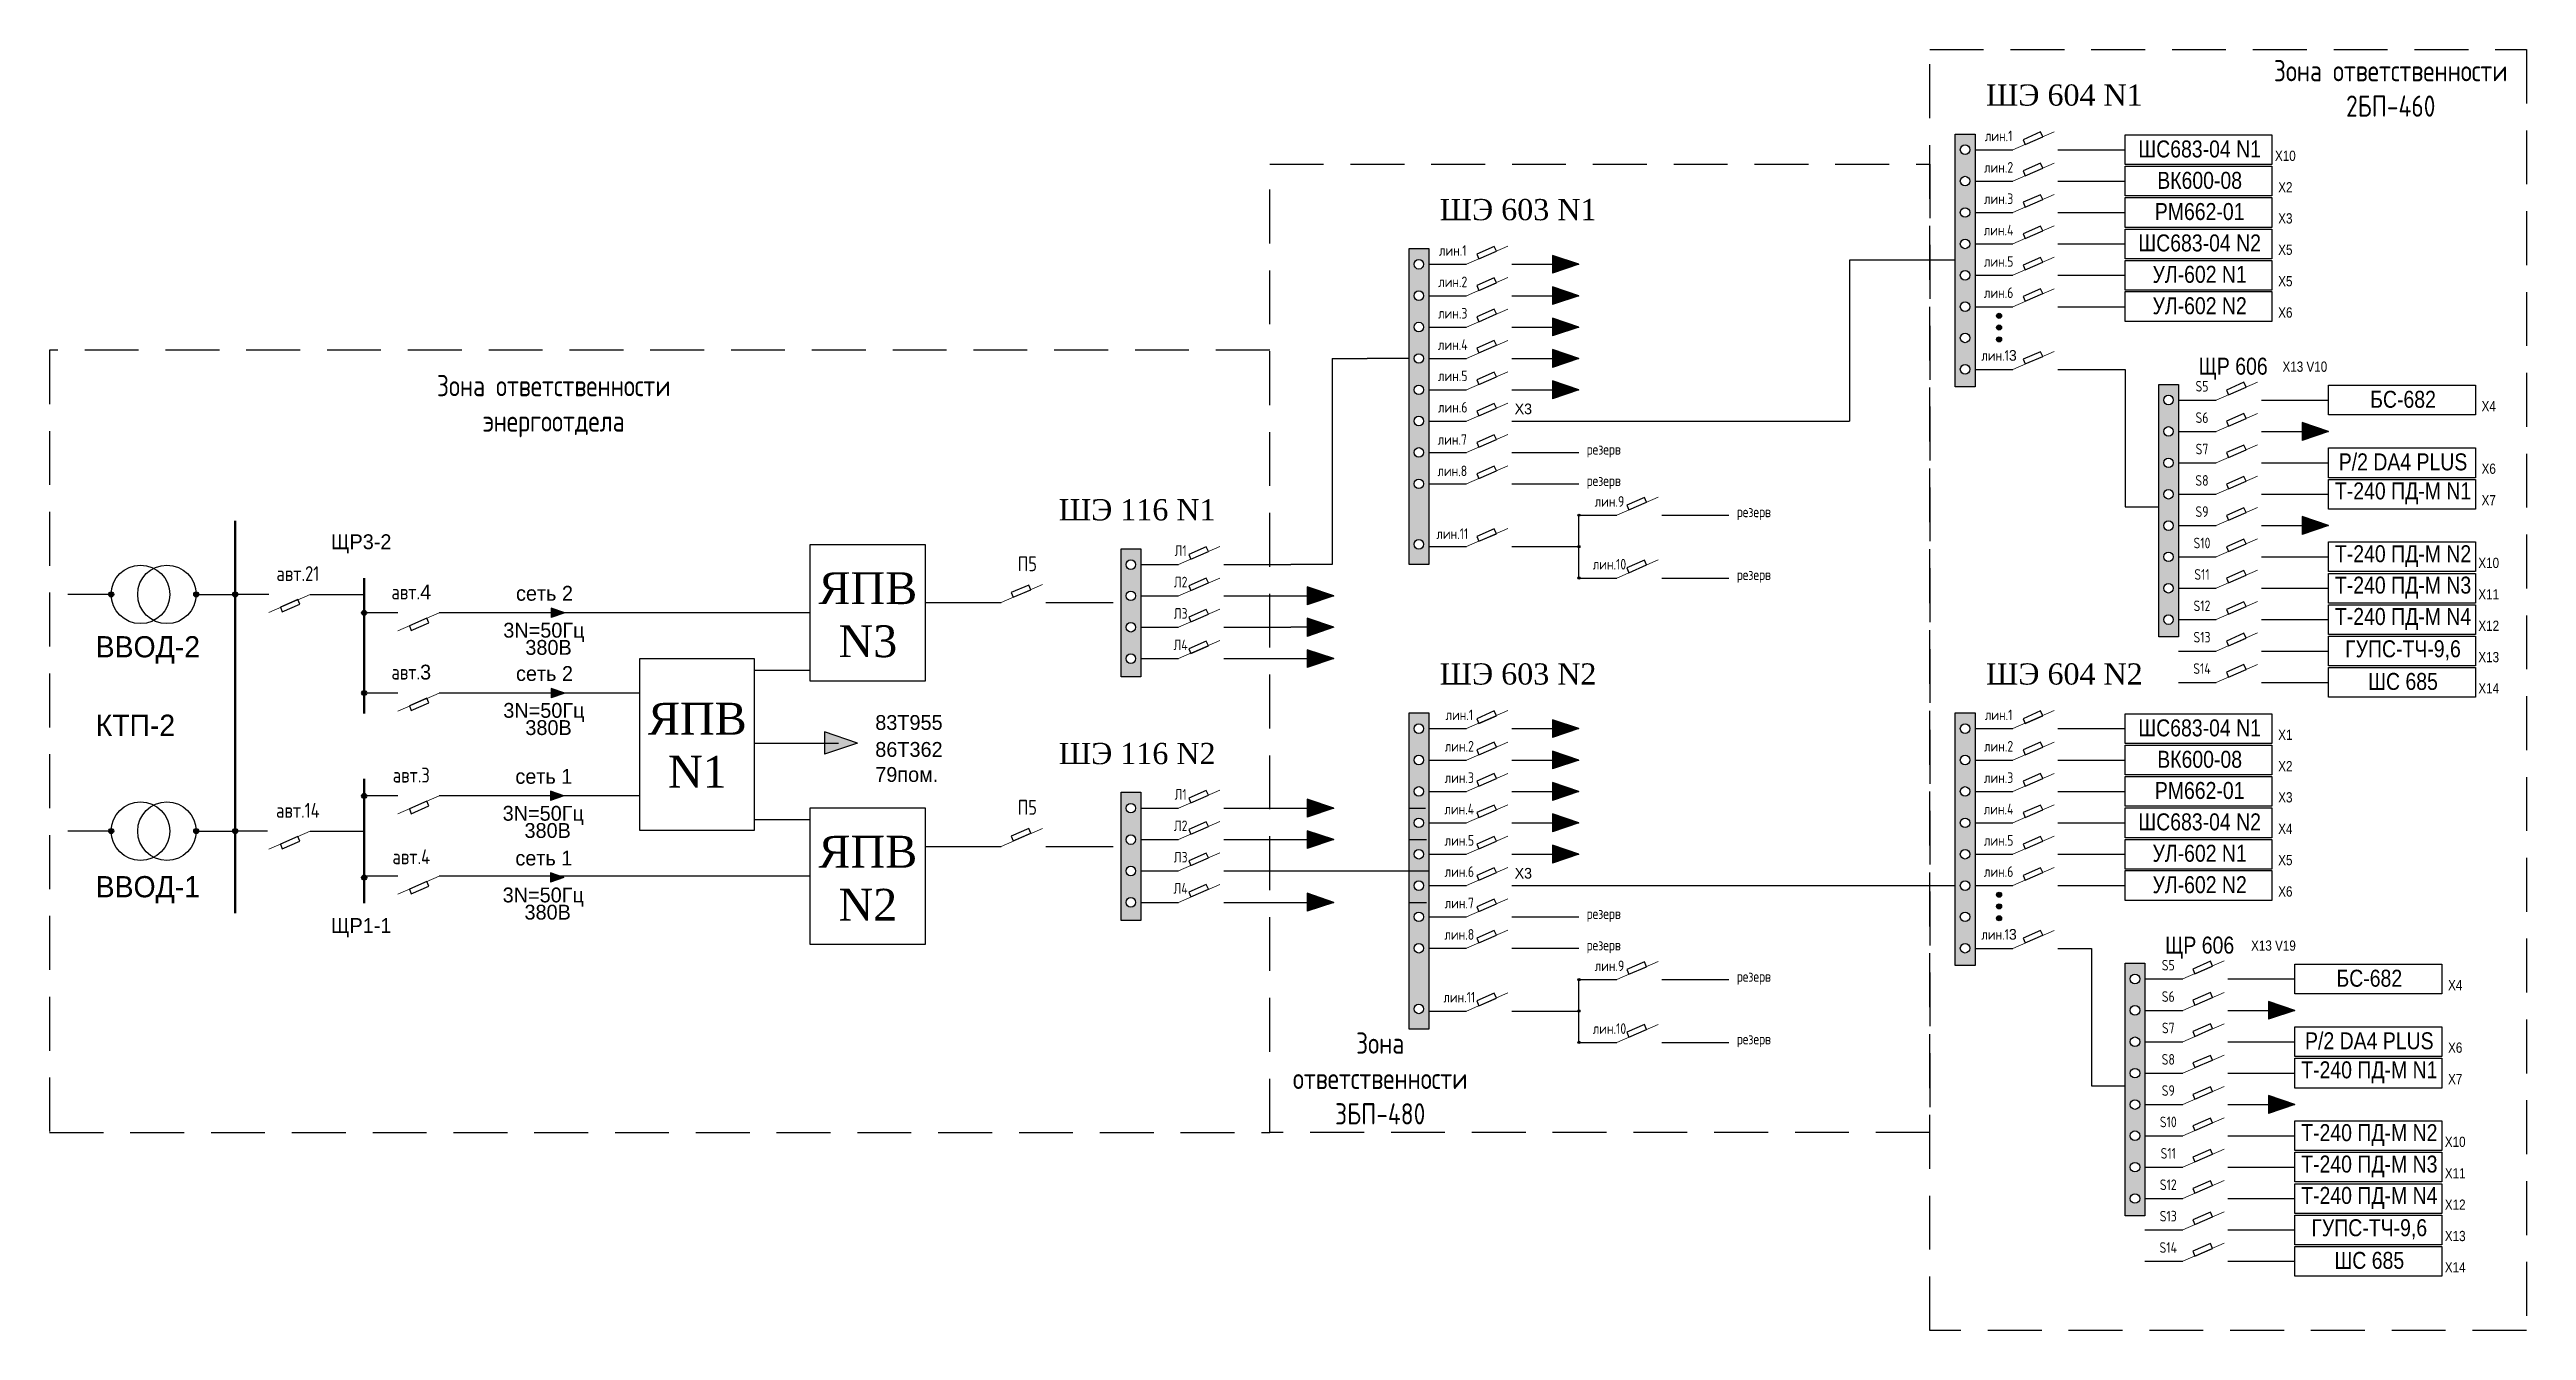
# Model space of a CAD drawing. Header units: millimetres. Extents: x 469 to 1373, y 421 to 976.
# Drawn here: x 762.5 to 879.3, y 421 to 481.3 of the extents above; entities that cross this region are included whole.
import ezdxf

# ---------------------------------------------------------------- set-up
doc = ezdxf.new("R2010")
doc.units = ezdxf.units.MM
doc.header["$LTSCALE"] = 0.1
doc.linetypes.add('DASHEDX2', pattern=[38.1, 25.4, -12.7])

msp = doc.modelspace()

# ---------------------------------------------------------------- texts
for s, height, p in [('ЩР3-2', 0.7, (775.76, 457.78)), ('сеть 2', 0.7, (784.49, 455.35)), ('ВВОД-2', 1, (764.67, 452.68)), ('3N=50Гц ', 0.7, (783.89, 453.61)), ('380В', 0.7, (784.93, 452.8)), ('сеть 2', 0.7, (784.49, 451.57)), ('КТП-2', 1, (764.67, 448.98)), ('3N=50Гц ', 0.7, (783.89, 449.83)), ('380В', 0.7, (784.93, 449.02)), ('83Т955', 0.7, (801.43, 449.26)), ('86Т362  ', 0.7, (801.43, 447.99)), ('сеть 1', 0.7, (784.46, 446.72)), ('79пом.', 0.7, (801.43, 446.81)), ('3N=50Гц ', 0.7, (783.86, 444.98)), ('380В', 0.7, (784.89, 444.17)), ('сеть 1', 0.7, (784.46, 442.87)), ('ВВОД-1', 1, (764.67, 441.37)), ('3N=50Гц ', 0.7, (783.86, 441.13)), ('ЩР1-1', 0.7, (775.76, 439.69)), ('380В', 0.7, (784.89, 440.32))]:
    msp.add_text(s, height=height).set_placement(p)
at = {"attachment_point": 5}
for s, insert, char_height, width in [('{\\fGOST|b0|i0|c204|p34;Зона\\fGOST|b0|i0|c0|p34; \\fGOST|b0|i0|c204|p34;ответственности\\fGOST|b0|i0|c0|p34;\\P2\\fGOST|b0|i0|c204|p34;БП\\fGOST|b0|i0|c0|p34;-460}', (872.89, 479.5), 1, 25.9565), ('{\\fTimes New Roman|b0|i0|c204|p18;ШЭ\\fTimes New Roman|b0|i0|c238|p18; 604 N1}', (857.5, 479.18), 1, 9.6853), ('{\\fGOST|b0|i0|c204|p34;лин.1}', (854.4, 477.26), 0.5, 8.1445), ('{\\fArial Narrow|b0|i0|c204|p34;ШС683-04 N1}', (863.88, 476.64), 0.8, 7.7482), ('{\\fArial Narrow|b0|i0|c204|p34;Х10}', (867.92, 476.32), 0.48, 4.6489), ('{\\fGOST|b0|i0|c204|p34;лин.2}', (854.4, 475.78), 0.5, 8.1445), ('{\\fArial Narrow|b0|i0|c204|p34;ВК600-08}', (863.88, 475.16), 0.8, 7.7482), ('{\\fTimes New Roman|b0|i0|c204|p18;ШЭ\\fTimes New Roman|b0|i0|c0|p18; 603 N1}', (831.74, 473.78), 1, 9.6853), ('{\\fGOST|b0|i0|c204|p34;лин.3}', (854.4, 474.3), 0.5, 8.1445), ('{\\fArial Narrow|b0|i0|c204|p34;Х2}', (867.92, 474.84), 0.48, 4.6489), ('{\\fGOST|b0|i0|c204|p34;лин.4}', (854.4, 472.82), 0.5, 8.1445), ('{\\fArial Narrow|b0|i0|c204|p34;РМ662-01}', (863.88, 473.69), 0.8, 7.7482), ('{\\fArial Narrow|b0|i0|c204|p34;Х3}', (867.92, 473.37), 0.48, 4.6489), ('{\\fGOST|b0|i0|c204|p34;лин.1}', (828.66, 471.86), 0.5, 8.1445), ('{\\fArial Narrow|b0|i0|c204|p34;ШС683-04 N2}', (863.88, 472.21), 0.8, 7.7482), ('{\\fArial Narrow|b0|i0|c204|p34;Х5}', (867.92, 471.89), 0.48, 4.6489), ('{\\fGOST|b0|i0|c204|p34;лин.5}', (854.4, 471.34), 0.5, 8.1445), ('{\\fArial Narrow|b0|i0|c204|p34;УЛ-602 N1}', (863.88, 470.73), 0.8, 7.7482), ('{\\fGOST|b0|i0|c204|p34;лин.2}', (828.66, 470.38), 0.5, 8.1445), ('{\\fGOST|b0|i0|c204|p34;лин.6}', (854.4, 469.87), 0.5, 8.1445), ('{\\fArial Narrow|b0|i0|c204|p34;УЛ-602 N2}', (863.88, 469.25), 0.8, 7.7482), ('{\\fArial Narrow|b0|i0|c204|p34;Х5}', (867.92, 470.41), 0.48, 4.6489), ('{\\fGOST|b0|i0|c204|p34;лин.3}', (828.66, 468.9), 0.5, 8.1445), ('{\\fArial Narrow|b0|i0|c204|p34;Х6}', (867.92, 468.93), 0.48, 4.6489), ('{\\fGOST|b0|i0|c204|p34;лин.4}', (828.66, 467.42), 0.5, 8.1445), ('{\\fGOST|b0|i0|c204|p34;лин.5}', (828.66, 465.95), 0.5, 8.1445), ('{\\fGOST|b0|i0|c204|p34;лин.1}3', (854.42, 466.91), 0.5, 8.1445), ('{\\fArial Narrow|b0|i0|c204|p34;ЩР 606}', (865.46, 466.29), 0.8, 7.7482), ('{\\fArial Narrow|b0|i0|c204|p34;Х13 V10}', (868.84, 466.38), 0.48, 4.6489), ('{\\fGOST|b0|i0|c204|p34;Зона ответственности\\Pэнергоотдела}', (786.27, 464.52), 1, 25.9565), ('{\\fGOST|b0|i0|c204|p34;S5}', (863.99, 465.46), 0.5, 8.1445), ('{\\fArial Narrow|b0|i0|c204|p34;БС-682}', (873.47, 464.84), 0.8, 7.7482), ('{\\fGOST|b0|i0|c204|p34;лин.6}', (828.66, 464.47), 0.5, 8.1445), ('X3', (831.99, 464.39), 0.5, 8.1445), ('{\\fGOST|b0|i0|c204|p34;S6}', (863.99, 463.98), 0.5, 8.1445), ('{\\fArial Narrow|b0|i0|c204|p34;Х4}', (877.51, 464.52), 0.48, 4.6489), ('{\\fGOST|b0|i0|c204|p34;лин.7}', (828.64, 462.95), 0.5, 8.1445), ('{\\fGOST|b0|i0|c204|p34;резерв}', (835.78, 462.42), 0.5, 8.1445), ('{\\fGOST|b0|i0|c204|p34;S7}', (863.99, 462.5), 0.5, 8.1445), ('{\\fGOST|b0|i0|c204|p34;лин.8}', (828.64, 461.47), 0.5, 8.1445), ('{\\fArial Narrow|b0|i0|c204|p34;Р/2 DA4 PLUS}', (873.47, 461.89), 0.8, 7.7482), ('{\\fArial Narrow|b0|i0|c204|p34;Х6}', (877.51, 461.57), 0.48, 4.6489), ('{\\fGOST|b0|i0|c204|p34;резерв}', (835.78, 460.94), 0.5, 8.1445), ('{\\fGOST|b0|i0|c204|p34;лин.9}', (836.05, 460.03), 0.5, 8.1445), ('{\\fGOST|b0|i0|c204|p34;S8}', (863.99, 461.02), 0.5, 8.1445), ('{\\fArial Narrow|b0|i0|c204|p34;Т-240 ПД-М N1}', (873.47, 460.41), 0.8, 7.7482), ('{\\fArial Narrow|b0|i0|c204|p34;Х7}', (877.51, 460.09), 0.48, 4.6489), ('{\\fTimes New Roman|b0|i0|c204|p18;ШЭ\\fTimes New Roman|b0|i0|c238|p18; 116 N1}', (813.78, 459.63), 1, 9.6853), ('{\\fGOST|b0|i0|c204|p34;резерв}', (842.86, 459.47), 0.5, 8.1445), ('{\\fGOST|b0|i0|c204|p34;S9}', (863.99, 459.55), 0.5, 8.1445), ('{\\fGOST|b0|i0|c204|p34;Л1}', (815.83, 457.71), 0.5, 8.1445), ('{\\fGOST|b0|i0|c204|p34;лин.11}', (828.64, 458.51), 0.5, 8.1445), ('{\\fGOST|b0|i0|c204|p34;S10}', (863.99, 458.07), 0.5, 8.1445), ('{\\fArial Narrow|b0|i0|c204|p34;Т-240 ПД-М N2}', (873.47, 457.45), 0.8, 7.7482), ('{\\fGOST|b0|i0|c204|p34;авт.21}', (774.2, 456.63), 0.7, 8.1445), ('{\\fTimes New Roman|b0|i0|c204|p18;ЯПВ\\fTimes New Roman|b0|i0|c238|p18; N3}', (801.08, 454.68), 1.5, 4.8529), ('{\\fGOST|b0|i0|c204|p34;П5}', (808.6, 457.09), 0.7, 8.1445), ('{\\fGOST|b0|i0|c204|p34;лин.10}', (836.05, 457.07), 0.5, 8.1445), ('{\\fGOST|b0|i0|c204|p34;резерв}', (842.86, 456.51), 0.5, 8.1445), ('{\\fGOST|b0|i0|c204|p34;S11}', (863.99, 456.59), 0.5, 8.1445), ('{\\fArial Narrow|b0|i0|c204|p34;Х10}', (877.51, 457.13), 0.48, 4.6489), ('{\\fGOST|b0|i0|c204|p34;авт.}4', (779.55, 455.76), 0.7, 8.1445), ('{\\fGOST|b0|i0|c204|p34;Л2}', (815.83, 456.23), 0.5, 8.1445), ('{\\fArial Narrow|b0|i0|c204|p34;Т-240 ПД-М N3}', (873.47, 455.97), 0.8, 7.7482), ('{\\fArial Narrow|b0|i0|c204|p34;Х11}', (877.51, 455.65), 0.48, 4.6489), ('{\\fGOST|b0|i0|c204|p34;Л3}', (815.83, 454.75), 0.5, 8.1445), ('{\\fGOST|b0|i0|c204|p34;S12}', (863.99, 455.11), 0.5, 8.1445), ('{\\fArial Narrow|b0|i0|c204|p34;Т-240 ПД-М N4}', (873.47, 454.49), 0.8, 7.7482), ('{\\fArial Narrow|b0|i0|c204|p34;Х12}', (877.51, 454.17), 0.48, 4.6489), ('{\\fGOST|b0|i0|c204|p34;Л4}', (815.83, 453.27), 0.5, 8.1445), ('{\\fGOST|b0|i0|c204|p34;S13}', (863.99, 453.63), 0.5, 8.1445), ('{\\fArial Narrow|b0|i0|c204|p34;ГУПС-ТЧ-9,6}', (873.47, 453.01), 0.8, 7.7482), ('{\\fGOST|b0|i0|c204|p34;авт.}3', (779.55, 451.98), 0.7, 8.1445), ('{\\fTimes New Roman|b0|i0|c204|p18;ШЭ\\fTimes New Roman|b0|i0|c238|p18; 603 N2}', (831.74, 451.89), 1, 9.6853), ('{\\fTimes New Roman|b0|i0|c204|p18;ШЭ\\fTimes New Roman|b0|i0|c238|p18; 604 N2}', (857.5, 451.89), 1, 9.6853), ('{\\fGOST|b0|i0|c204|p34;S14}', (863.99, 452.15), 0.5, 8.1445), ('{\\fArial Narrow|b0|i0|c204|p34;Х13}', (877.51, 452.69), 0.48, 4.6489), ('{\\fArial Narrow|b0|i0|c204|p34;ШС 685}', (873.47, 451.54), 0.8, 7.7482), ('{\\fArial Narrow|b0|i0|c204|p34;Х14}', (877.51, 451.22), 0.48, 4.6489), ('{\\fTimes New Roman|b0|i0|c204|p18;ЯПВ\\fTimes New Roman|b0|i0|c238|p18; N1}', (793.04, 448.54), 1.5, 4.8529), ('{\\fGOST|b0|i0|c204|p34;лин.1}', (828.97, 449.97), 0.5, 8.1445), ('{\\fGOST|b0|i0|c204|p34;лин.1}', (854.4, 449.97), 0.5, 8.1445), ('{\\fArial Narrow|b0|i0|c204|p34;ШС683-04 N1}', (863.88, 449.35), 0.8, 7.7482), ('{\\fTimes New Roman|b0|i0|c204|p18;ШЭ\\fTimes New Roman|b0|i0|c238|p18; 116 N2}', (813.78, 448.14), 1, 9.6853), ('{\\fGOST|b0|i0|c204|p34;лин.2}', (828.97, 448.49), 0.5, 8.1445), ('{\\fGOST|b0|i0|c204|p34;лин.2}', (854.4, 448.49), 0.5, 8.1445), ('{\\fArial Narrow|b0|i0|c204|p34;Х1}', (867.92, 449.03), 0.48, 4.6489), ('{\\fGOST|b0|i0|c204|p34;авт.3}', (779.55, 447.13), 0.7, 8.1445), ('{\\fArial Narrow|b0|i0|c204|p34;ВК600-08}', (863.88, 447.87), 0.8, 7.7482), ('{\\fArial Narrow|b0|i0|c204|p34;Х2}', (867.92, 447.55), 0.48, 4.6489), ('{\\fGOST|b0|i0|c204|p34;Л1}', (815.83, 446.22), 0.5, 8.1445), ('{\\fGOST|b0|i0|c204|p34;лин.3}', (828.97, 447.01), 0.5, 8.1445), ('{\\fGOST|b0|i0|c204|p34;лин.3}', (854.4, 447.01), 0.5, 8.1445), ('{\\fArial Narrow|b0|i0|c204|p34;РМ662-01}', (863.88, 446.4), 0.8, 7.7482), ('{\\fArial Narrow|b0|i0|c204|p34;Х3}', (867.92, 446.08), 0.48, 4.6489), ('{\\fGOST|b0|i0|c204|p34;авт.14}', (774.2, 445.47), 0.7, 8.1445), ('{\\fGOST|b0|i0|c204|p34;П5}', (808.6, 445.61), 0.7, 8.1445), ('{\\fGOST|b0|i0|c204|p34;лин.4}', (828.97, 445.53), 0.5, 8.1445), ('{\\fGOST|b0|i0|c204|p34;лин.4}', (854.4, 445.53), 0.5, 8.1445), ('{\\fArial Narrow|b0|i0|c204|p34;ШС683-04 N2}', (863.88, 444.92), 0.8, 7.7482), ('{\\fTimes New Roman|b0|i0|c204|p18;ЯПВ\\fTimes New Roman|b0|i0|c238|p18; N2}', (801.08, 442.27), 1.5, 4.8529), ('{\\fGOST|b0|i0|c204|p34;Л2}', (815.83, 444.74), 0.5, 8.1445), ('{\\fGOST|b0|i0|c204|p34;лин.5}', (828.97, 444.05), 0.5, 8.1445), ('{\\fGOST|b0|i0|c204|p34;лин.5}', (854.4, 444.05), 0.5, 8.1445), ('{\\fArial Narrow|b0|i0|c204|p34;УЛ-602 N1}', (863.88, 443.44), 0.8, 7.7482), ('{\\fArial Narrow|b0|i0|c204|p34;Х4}', (867.92, 444.6), 0.48, 4.6489), ('{\\fGOST|b0|i0|c204|p34;авт.4}', (779.55, 443.28), 0.7, 8.1445), ('{\\fGOST|b0|i0|c204|p34;Л3}', (815.83, 443.26), 0.5, 8.1445), ('{\\fGOST|b0|i0|c204|p34;лин.6}', (828.97, 442.58), 0.5, 8.1445), ('X3', (831.99, 442.5), 0.5, 8.1445), ('{\\fGOST|b0|i0|c204|p34;лин.6}', (854.4, 442.58), 0.5, 8.1445), ('{\\fArial Narrow|b0|i0|c204|p34;Х5}', (867.92, 443.12), 0.48, 4.6489), ('{\\fGOST|b0|i0|c204|p34;Л4}', (815.83, 441.79), 0.5, 8.1445), ('{\\fArial Narrow|b0|i0|c204|p34;УЛ-602 N2}', (863.88, 441.96), 0.8, 7.7482), ('{\\fArial Narrow|b0|i0|c204|p34;Х6}', (867.92, 441.64), 0.48, 4.6489), ('{\\fGOST|b0|i0|c204|p34;лин.7}', (828.97, 441.1), 0.5, 8.1445), ('{\\fGOST|b0|i0|c204|p34;резерв}', (835.78, 440.53), 0.5, 8.1445), ('{\\fGOST|b0|i0|c204|p34;лин.8}', (828.97, 439.62), 0.5, 8.1445), ('{\\fGOST|b0|i0|c204|p34;резерв}', (835.78, 439.05), 0.5, 8.1445), ('{\\fGOST|b0|i0|c204|p34;лин.1}3', (854.42, 439.62), 0.5, 8.1445), ('{\\fArial Narrow|b0|i0|c204|p34;ЩР 606}', (863.88, 439), 0.8, 7.7482), ('{\\fArial Narrow|b0|i0|c204|p34;Х13 V19}', (867.36, 439.09), 0.48, 4.6489), ('{\\fGOST|b0|i0|c204|p34;лин.9}', (836.05, 438.14), 0.5, 8.1445), ('{\\fGOST|b0|i0|c204|p34;S5}', (862.4, 438.17), 0.5, 8.1445), ('{\\fGOST|b0|i0|c204|p34;лин.11}', (828.97, 436.66), 0.5, 8.1445), ('{\\fGOST|b0|i0|c204|p34;резерв}', (842.86, 437.57), 0.5, 8.1445), ('{\\fGOST|b0|i0|c204|p34;S6}', (862.4, 436.69), 0.5, 8.1445), ('{\\fArial Narrow|b0|i0|c204|p34;БС-682}', (871.88, 437.55), 0.8, 7.7482), ('{\\fArial Narrow|b0|i0|c204|p34;Х4}', (875.93, 437.23), 0.48, 4.6489), ('{\\fGOST|b0|i0|c204|p34;Зона \\Pответственности\\P3БП-480}', (825.24, 432.83), 1, 25.9565), ('{\\fGOST|b0|i0|c204|p34;лин.10}', (836.05, 435.18), 0.5, 8.1445), ('{\\fGOST|b0|i0|c204|p34;резерв}', (842.86, 434.62), 0.5, 8.1445), ('{\\fGOST|b0|i0|c204|p34;S7}', (862.4, 435.21), 0.5, 8.1445), ('{\\fArial Narrow|b0|i0|c204|p34;Р/2 DA4 PLUS}', (871.88, 434.6), 0.8, 7.7482), ('{\\fArial Narrow|b0|i0|c204|p34;Х6}', (875.93, 434.28), 0.48, 4.6489), ('{\\fGOST|b0|i0|c204|p34;S8}', (862.4, 433.73), 0.5, 8.1445), ('{\\fArial Narrow|b0|i0|c204|p34;Т-240 ПД-М N1}', (871.88, 433.12), 0.8, 7.7482), ('{\\fGOST|b0|i0|c204|p34;S9}', (862.4, 432.26), 0.5, 8.1445), ('{\\fArial Narrow|b0|i0|c204|p34;Х7}', (875.93, 432.8), 0.48, 4.6489), ('{\\fGOST|b0|i0|c204|p34;S10}', (862.4, 430.78), 0.5, 8.1445), ('{\\fArial Narrow|b0|i0|c204|p34;Т-240 ПД-М N2}', (871.88, 430.16), 0.8, 7.7482), ('{\\fArial Narrow|b0|i0|c204|p34;Х10}', (875.93, 429.84), 0.48, 4.6489), ('{\\fGOST|b0|i0|c204|p34;S11}', (862.4, 429.3), 0.5, 8.1445), ('{\\fArial Narrow|b0|i0|c204|p34;Т-240 ПД-М N3}', (871.88, 428.68), 0.8, 7.7482), ('{\\fGOST|b0|i0|c204|p34;S12}', (862.4, 427.82), 0.5, 8.1445), ('{\\fArial Narrow|b0|i0|c204|p34;Т-240 ПД-М N4}', (871.88, 427.2), 0.8, 7.7482), ('{\\fArial Narrow|b0|i0|c204|p34;Х11}', (875.93, 428.36), 0.48, 4.6489), ('{\\fGOST|b0|i0|c204|p34;S13}', (862.4, 426.34), 0.5, 8.1445), ('{\\fArial Narrow|b0|i0|c204|p34;Х12}', (875.93, 426.88), 0.48, 4.6489), ('{\\fArial Narrow|b0|i0|c204|p34;ГУПС-ТЧ-9,6}', (871.88, 425.72), 0.8, 7.7482), ('{\\fArial Narrow|b0|i0|c204|p34;Х13}', (875.93, 425.4), 0.48, 4.6489), ('{\\fGOST|b0|i0|c204|p34;S14}', (862.4, 424.86), 0.5, 8.1445), ('{\\fArial Narrow|b0|i0|c204|p34;ШС 685}', (871.88, 424.25), 0.8, 7.7482), ('{\\fArial Narrow|b0|i0|c204|p34;Х14}', (875.93, 423.93), 0.48, 4.6489)]:
    msp.add_mtext(s, dxfattribs=dict(at, insert=insert, char_height=char_height, width=width))

# ---------------------------------------------------------------- hatches: boundary and pattern name
h = msp.add_hatch(color=256)
h.paths.add_polyline_path([(852.35, 465.44), (853.29, 465.44), (853.29, 477.35), (852.35, 477.35)])
h.paths.add_polyline_path([(853.05, 466.26, -1), (852.59, 466.26, -1)], flags=16)
h.paths.add_polyline_path([(852.59, 467.74, -1), (853.05, 467.74, -1)], flags=16)
h.paths.add_polyline_path([(852.59, 469.21, -1), (853.05, 469.21, -1)], flags=16)
h.paths.add_polyline_path([(852.59, 470.69, -1), (853.05, 470.69, -1)], flags=16)
h.paths.add_polyline_path([(852.59, 472.17, -1), (853.05, 472.17, -1)], flags=16)
h.paths.add_polyline_path([(852.59, 473.65, -1), (853.05, 473.65, -1)], flags=16)
h.paths.add_polyline_path([(852.59, 475.13, -1), (853.05, 475.13, -1)], flags=16)
h.paths.add_polyline_path([(852.59, 476.61, -1), (853.05, 476.61, -1)], flags=16)
h = msp.add_hatch(color=256)
h.paths.add_polyline_path([(827.53, 471.95), (826.6, 471.95), (826.6, 457.05), (827.53, 457.05)])
h.paths.add_polyline_path([(827.29, 462.34, -1), (826.83, 462.34, -1)], flags=16)
h.paths.add_polyline_path([(826.83, 463.82, -1), (827.29, 463.82, -1)], flags=16)
h.paths.add_polyline_path([(827.29, 460.86, -1), (826.83, 460.86, -1)], flags=16)
h.paths.add_polyline_path([(826.83, 465.29, -1), (827.29, 465.29, -1)], flags=16)
h.paths.add_polyline_path([(826.83, 466.77, -1), (827.29, 466.77, -1)], flags=16)
h.paths.add_polyline_path([(827.29, 458.01, -1), (826.83, 458.01, -1)], flags=16)
h.paths.add_polyline_path([(826.83, 468.25, -1), (827.29, 468.25, -1)], flags=16)
h.paths.add_polyline_path([(826.83, 469.73, -1), (827.29, 469.73, -1)], flags=16)
h.paths.add_polyline_path([(826.83, 471.21, -1), (827.29, 471.21, -1)], flags=16)
h = msp.add_hatch(color=256)
h.paths.add_polyline_path([(833.36, 471.63), (833.36, 471.21), (834.61, 471.21)])
h.paths.add_polyline_path([(834.61, 471.21), (833.36, 471.21), (833.36, 470.79)])
h = msp.add_hatch(color=256)
h.paths.add_polyline_path([(833.36, 470.15), (833.36, 469.73), (834.61, 469.73)])
h.paths.add_polyline_path([(834.61, 469.73), (833.36, 469.73), (833.36, 469.31)])
h = msp.add_hatch(color=256)
h.paths.add_polyline_path([(833.36, 468.67), (833.36, 468.25), (834.61, 468.25)])
h.paths.add_polyline_path([(834.61, 468.25), (833.36, 468.25), (833.36, 467.83)])
h = msp.add_hatch(color=256)
h.paths.add_polyline_path([(854.42, 468.9, 0.420569), (854.3, 468.78), (854.42, 468.78, -0.010825)])
h.paths.add_polyline_path([(854.42, 468.78), (854.3, 468.78, 0.420569), (854.42, 468.66, -0.010825)])
h.paths.add_polyline_path([(854.54, 468.78, 0.407887), (854.42, 468.9, 0.010825), (854.42, 468.78, 0.010825), (854.42, 468.66, 0.407887)])
h = msp.add_hatch(color=256)
h.paths.add_polyline_path([(854.42, 468.84, 0.420569), (854.36, 468.78), (854.42, 468.78, -0.010825)])
h.paths.add_polyline_path([(854.42, 468.78), (854.36, 468.78, 0.420569), (854.42, 468.72, -0.010825)])
h.paths.add_polyline_path([(854.48, 468.78, 0.407887), (854.42, 468.84, 0.010825), (854.42, 468.78, 0.010825), (854.42, 468.72, 0.407887)])
h = msp.add_hatch(color=256)
h.paths.add_polyline_path([(833.36, 467.2), (833.36, 466.77), (834.61, 466.77)])
h.paths.add_polyline_path([(834.61, 466.77), (833.36, 466.77), (833.36, 466.35)])
h = msp.add_hatch(color=256)
h.paths.add_polyline_path([(854.42, 468.35, 0.420569), (854.3, 468.23), (854.42, 468.23, -0.010825)])
h.paths.add_polyline_path([(854.42, 468.23), (854.3, 468.23, 0.420569), (854.42, 468.11, -0.010825)])
h.paths.add_polyline_path([(854.54, 468.23, 0.407887), (854.42, 468.35, 0.010825), (854.42, 468.23, 0.010825), (854.42, 468.11, 0.407887)])
h = msp.add_hatch(color=256)
h.paths.add_polyline_path([(854.42, 467.79, 0.420569), (854.3, 467.67), (854.42, 467.67, -0.010825)])
h.paths.add_polyline_path([(854.42, 467.67), (854.3, 467.67, 0.420569), (854.42, 467.55, -0.010825)])
h.paths.add_polyline_path([(854.54, 467.67, 0.407887), (854.42, 467.79, 0.010825), (854.42, 467.67, 0.010825), (854.42, 467.55, 0.407887)])
h = msp.add_hatch(color=256)
h.paths.add_polyline_path([(854.42, 468.29, 0.420569), (854.36, 468.23), (854.42, 468.23, -0.010825)])
h.paths.add_polyline_path([(854.42, 468.23), (854.36, 468.23, 0.420569), (854.42, 468.17, -0.010825)])
h.paths.add_polyline_path([(854.48, 468.23, 0.407887), (854.42, 468.29, 0.010825), (854.42, 468.23, 0.010825), (854.42, 468.17, 0.407887)])
h = msp.add_hatch(color=256)
h.paths.add_polyline_path([(854.42, 467.73, 0.420569), (854.36, 467.67), (854.42, 467.67, -0.010825)])
h.paths.add_polyline_path([(854.42, 467.67), (854.36, 467.67, 0.420569), (854.42, 467.61, -0.010825)])
h.paths.add_polyline_path([(854.48, 467.67, 0.407887), (854.42, 467.73, 0.010825), (854.42, 467.67, 0.010825), (854.42, 467.61, 0.407887)])
h = msp.add_hatch(color=256)
h.paths.add_polyline_path([(833.36, 465.72), (833.36, 465.29), (834.61, 465.29)])
h.paths.add_polyline_path([(834.61, 465.29), (833.36, 465.29), (833.36, 464.87)])
h = msp.add_hatch(color=256)
h.paths.add_polyline_path([(862.88, 465.55), (861.95, 465.55), (861.95, 453.65), (862.88, 453.65)])
h.paths.add_polyline_path([(862.64, 454.46, -1), (862.19, 454.46, -1)], flags=16)
h.paths.add_polyline_path([(862.19, 455.94, -1), (862.64, 455.94, -1)], flags=16)
h.paths.add_polyline_path([(862.19, 457.42, -1), (862.64, 457.42, -1)], flags=16)
h.paths.add_polyline_path([(862.19, 458.89, -1), (862.64, 458.89, -1)], flags=16)
h.paths.add_polyline_path([(862.19, 460.37, -1), (862.64, 460.37, -1)], flags=16)
h.paths.add_polyline_path([(862.19, 461.85, -1), (862.64, 461.85, -1)], flags=16)
h.paths.add_polyline_path([(862.19, 463.33, -1), (862.64, 463.33, -1)], flags=16)
h.paths.add_polyline_path([(862.19, 464.81, -1), (862.64, 464.81, -1)], flags=16)
h = msp.add_hatch(color=256)
h.paths.add_polyline_path([(868.72, 463.75), (868.72, 463.33), (869.96, 463.33)])
h.paths.add_polyline_path([(869.96, 463.33), (868.72, 463.33), (868.72, 462.91)])
h = msp.add_hatch(color=256)
h.paths.add_polyline_path([(834.66, 459.38), (834.61, 459.38), (834.61, 459.33, 0.414214)], flags=17)
h.paths.add_polyline_path([(834.56, 459.38, 0.414214), (834.61, 459.33), (834.61, 459.38), (834.66, 459.38, 1)])
h = msp.add_hatch(color=256)
h.paths.add_polyline_path([(868.72, 459.32), (868.72, 458.89), (869.96, 458.89)])
h.paths.add_polyline_path([(869.96, 458.89), (868.72, 458.89), (868.72, 458.47)])
h = msp.add_hatch(color=256)
h.paths.add_polyline_path([(834.66, 457.9), (834.61, 457.9), (834.61, 457.85, 0.414214)], flags=17)
h.paths.add_polyline_path([(834.56, 457.9, 0.414214), (834.61, 457.85), (834.61, 457.9), (834.66, 457.9, 1)])
h = msp.add_hatch(color=256)
h.paths.add_polyline_path([(813.95, 457.8), (813.02, 457.8), (813.02, 451.76), (813.95, 451.76)])
h.paths.add_polyline_path([(813.26, 457.05, -1), (813.71, 457.05, -1)], flags=16)
h.paths.add_polyline_path([(813.71, 455.58, -1), (813.26, 455.58, -1)], flags=16)
h.paths.add_polyline_path([(813.71, 454.1, -1), (813.26, 454.1, -1)], flags=16)
h.paths.add_polyline_path([(813.71, 452.62, -1), (813.26, 452.62, -1)], flags=16)
h = msp.add_hatch(color=256)
h.paths.add_polyline_path([(765.41, 455.77, 0.420569), (765.28, 455.65), (765.4, 455.65, -0.010825)])
h.paths.add_polyline_path([(765.4, 455.65), (765.28, 455.65, 0.420569), (765.41, 455.53, -0.010825)])
h.paths.add_polyline_path([(765.52, 455.65, 0.407887), (765.41, 455.77, 0.010825), (765.4, 455.65, 0.010825), (765.41, 455.53, 0.407887)])
h = msp.add_hatch(color=256)
h.paths.add_polyline_path([(769.41, 455.77, 0.420569), (769.29, 455.65), (769.41, 455.65, -0.010825)])
h.paths.add_polyline_path([(769.41, 455.65), (769.29, 455.65, 0.420569), (769.41, 455.53, -0.010825)])
h.paths.add_polyline_path([(769.53, 455.65, 0.407887), (769.41, 455.77, 0.010825), (769.41, 455.65, 0.010825), (769.41, 455.53, 0.407887)])
h = msp.add_hatch(color=256)
h.paths.add_polyline_path([(769.41, 455.71, 0.420569), (769.35, 455.65), (769.41, 455.65, -0.010825)])
h.paths.add_polyline_path([(769.41, 455.65), (769.35, 455.65, 0.420569), (769.41, 455.59, -0.010825)])
h.paths.add_polyline_path([(769.47, 455.65, 0.407887), (769.41, 455.71, 0.010825), (769.41, 455.65, 0.010825), (769.41, 455.59, 0.407887)])
h = msp.add_hatch(color=256)
h.paths.add_polyline_path([(771.25, 455.77, 0.420569), (771.13, 455.65), (771.25, 455.65, -0.010825)])
h.paths.add_polyline_path([(771.25, 455.65), (771.13, 455.65, 0.420569), (771.25, 455.53, -0.010825)])
h.paths.add_polyline_path([(771.37, 455.65, 0.407887), (771.25, 455.77, 0.010825), (771.25, 455.65, 0.010825), (771.25, 455.53, 0.407887)])
h = msp.add_hatch(color=256)
h.paths.add_polyline_path([(771.25, 455.71, 0.420569), (771.19, 455.65), (771.25, 455.65, -0.010825)])
h.paths.add_polyline_path([(771.25, 455.65), (771.19, 455.65, 0.420569), (771.25, 455.59, -0.010825)])
h.paths.add_polyline_path([(771.31, 455.65, 0.407887), (771.25, 455.71, 0.010825), (771.25, 455.65, 0.010825), (771.25, 455.59, 0.407887)])
h = msp.add_hatch(color=256)
h.paths.add_polyline_path([(821.8, 456), (821.8, 455.58), (823.05, 455.58)])
h.paths.add_polyline_path([(823.05, 455.58), (821.8, 455.58), (821.8, 455.15)])
h = msp.add_hatch(color=256)
h.paths.add_polyline_path([(834.66, 456.42), (834.61, 456.42), (834.61, 456.37, 0.414214)], flags=17)
h.paths.add_polyline_path([(834.56, 456.42, 0.414214), (834.61, 456.37), (834.61, 456.42), (834.66, 456.42, 1)])
h = msp.add_hatch(color=256)
h.paths.add_polyline_path([(777.33, 454.9, 0.420569), (777.21, 454.78), (777.33, 454.78, -0.010825)])
h.paths.add_polyline_path([(777.33, 454.78), (777.21, 454.78, 0.420569), (777.33, 454.66, -0.010825)])
h.paths.add_polyline_path([(777.45, 454.78, 0.407887), (777.33, 454.9, 0.010825), (777.33, 454.78, 0.010825), (777.33, 454.66, 0.407887)])
h = msp.add_hatch(color=256)
h.paths.add_polyline_path([(777.33, 454.84, 0.420569), (777.27, 454.78), (777.33, 454.78, -0.010825)])
h.paths.add_polyline_path([(777.33, 454.78), (777.27, 454.78, 0.420569), (777.33, 454.72, -0.010825)])
h.paths.add_polyline_path([(777.39, 454.78, 0.407887), (777.33, 454.84, 0.010825), (777.33, 454.78, 0.010825), (777.33, 454.72, 0.407887)])
h = msp.add_hatch(color=256)
h.paths.add_polyline_path([(786.14, 455), (786.14, 454.78), (786.79, 454.78)])
h.paths.add_polyline_path([(786.79, 454.78), (786.14, 454.78), (786.14, 454.56)])
h = msp.add_hatch(color=256)
h.paths.add_polyline_path([(821.8, 454.52), (821.8, 454.1), (823.05, 454.1)])
h.paths.add_polyline_path([(823.05, 454.1), (821.8, 454.1), (821.8, 453.67)])
h = msp.add_hatch(color=256)
h.paths.add_polyline_path([(821.8, 453.04), (821.8, 452.62), (823.05, 452.62)])
h.paths.add_polyline_path([(823.05, 452.62), (821.8, 452.62), (821.8, 452.2)])
h = msp.add_hatch(color=256)
h.paths.add_polyline_path([(777.33, 451.12, 0.420569), (777.21, 451), (777.33, 451, -0.010825)])
h.paths.add_polyline_path([(777.33, 451), (777.21, 451, 0.420569), (777.33, 450.88, -0.010825)])
h.paths.add_polyline_path([(777.45, 451, 0.407887), (777.33, 451.12, 0.010825), (777.33, 451, 0.010825), (777.33, 450.88, 0.407887)])
h = msp.add_hatch(color=256)
h.paths.add_polyline_path([(777.33, 451.06, 0.420569), (777.27, 451), (777.33, 451, -0.010825)])
h.paths.add_polyline_path([(777.33, 451), (777.27, 451, 0.420569), (777.33, 450.94, -0.010825)])
h.paths.add_polyline_path([(777.39, 451, 0.407887), (777.33, 451.06, 0.010825), (777.33, 451, 0.010825), (777.33, 450.94, 0.407887)])
h = msp.add_hatch(color=256)
h.paths.add_polyline_path([(786.14, 451.22), (786.14, 451), (786.79, 451)])
h.paths.add_polyline_path([(786.79, 451), (786.14, 451), (786.14, 450.78)])
h = msp.add_hatch(color=256)
h.paths.add_polyline_path([(827.53, 450.06), (826.6, 450.06), (826.6, 435.16), (827.53, 435.16)])
h.paths.add_polyline_path([(827.29, 440.45, -1), (826.83, 440.45, -1)], flags=16)
h.paths.add_polyline_path([(826.83, 441.92, -1), (827.29, 441.92, -1)], flags=16)
h.paths.add_polyline_path([(827.29, 438.97, -1), (826.83, 438.97, -1)], flags=16)
h.paths.add_polyline_path([(826.83, 443.4, -1), (827.29, 443.4, -1)], flags=16)
h.paths.add_polyline_path([(826.83, 444.88, -1), (827.29, 444.88, -1)], flags=16)
h.paths.add_polyline_path([(827.29, 436.11, -1), (826.83, 436.11, -1)], flags=16)
h.paths.add_polyline_path([(826.83, 446.36, -1), (827.29, 446.36, -1)], flags=16)
h.paths.add_polyline_path([(826.83, 447.84, -1), (827.29, 447.84, -1)], flags=16)
h.paths.add_polyline_path([(826.83, 449.32, -1), (827.29, 449.32, -1)], flags=16)
h = msp.add_hatch(color=256)
h.paths.add_polyline_path([(833.36, 449.74), (833.36, 449.32), (834.61, 449.32)])
h.paths.add_polyline_path([(834.61, 449.32), (833.36, 449.32), (833.36, 448.9)])
h = msp.add_hatch(color=256)
h.paths.add_polyline_path([(853.29, 450.06), (852.35, 450.06), (852.35, 438.15), (853.29, 438.15)])
h.paths.add_polyline_path([(853.05, 438.97, -1), (852.59, 438.97, -1)], flags=16)
h.paths.add_polyline_path([(852.59, 440.45, -1), (853.05, 440.45, -1)], flags=16)
h.paths.add_polyline_path([(852.59, 441.92, -1), (853.05, 441.92, -1)], flags=16)
h.paths.add_polyline_path([(852.59, 443.4, -1), (853.05, 443.4, -1)], flags=16)
h.paths.add_polyline_path([(852.59, 444.88, -1), (853.05, 444.88, -1)], flags=16)
h.paths.add_polyline_path([(852.59, 446.36, -1), (853.05, 446.36, -1)], flags=16)
h.paths.add_polyline_path([(852.59, 447.84, -1), (853.05, 447.84, -1)], flags=16)
h.paths.add_polyline_path([(852.59, 449.32, -1), (853.05, 449.32, -1)], flags=16)
h = msp.add_hatch(color=256)
h.paths.add_polyline_path([(799.04, 449.17), (799.04, 448.64), (800.59, 448.64)])
h.paths.add_polyline_path([(800.59, 448.64), (799.04, 448.64), (799.04, 448.11)])
h = msp.add_hatch(color=256)
h.paths.add_polyline_path([(833.36, 448.26), (833.36, 447.84), (834.61, 447.84)])
h.paths.add_polyline_path([(834.61, 447.84), (833.36, 447.84), (833.36, 447.42)])
h = msp.add_hatch(color=256)
h.paths.add_polyline_path([(777.33, 446.27, 0.420569), (777.21, 446.15), (777.33, 446.15, -0.010825)])
h.paths.add_polyline_path([(777.33, 446.15), (777.21, 446.15, 0.420569), (777.33, 446.03, -0.010825)])
h.paths.add_polyline_path([(777.45, 446.15, 0.407887), (777.33, 446.27, 0.010825), (777.33, 446.15, 0.010825), (777.33, 446.03, 0.407887)])
h = msp.add_hatch(color=256)
h.paths.add_polyline_path([(777.33, 446.21, 0.420569), (777.27, 446.15), (777.33, 446.15, -0.010825)])
h.paths.add_polyline_path([(777.33, 446.15), (777.27, 446.15, 0.420569), (777.33, 446.09, -0.010825)])
h.paths.add_polyline_path([(777.39, 446.15, 0.407887), (777.33, 446.21, 0.010825), (777.33, 446.15, 0.010825), (777.33, 446.09, 0.407887)])
h = msp.add_hatch(color=256)
h.paths.add_polyline_path([(786.11, 446.37), (786.11, 446.15), (786.75, 446.15)])
h.paths.add_polyline_path([(786.75, 446.15), (786.11, 446.15), (786.11, 445.93)])
h = msp.add_hatch(color=256)
h.paths.add_polyline_path([(813.02, 446.32), (813.02, 440.28), (813.95, 440.28), (813.95, 446.32)])
h.paths.add_polyline_path([(813.71, 445.57, -1), (813.26, 445.57, -1)], flags=16)
h.paths.add_polyline_path([(813.71, 444.09, -1), (813.26, 444.09, -1)], flags=16)
h.paths.add_polyline_path([(813.71, 442.61, -1), (813.26, 442.61, -1)], flags=16)
h.paths.add_polyline_path([(813.71, 441.13, -1), (813.26, 441.13, -1)], flags=16)
h = msp.add_hatch(color=256)
h.paths.add_polyline_path([(833.36, 446.78), (833.36, 446.36), (834.61, 446.36)])
h.paths.add_polyline_path([(834.61, 446.36), (833.36, 446.36), (833.36, 445.94)])
h = msp.add_hatch(color=256)
h.paths.add_polyline_path([(821.8, 445.99), (821.8, 445.57), (823.05, 445.57)])
h.paths.add_polyline_path([(823.05, 445.57), (821.8, 445.57), (821.8, 445.15)])
h = msp.add_hatch(color=256)
h.paths.add_polyline_path([(833.36, 445.3), (833.36, 444.88), (834.61, 444.88)])
h.paths.add_polyline_path([(834.61, 444.88), (833.36, 444.88), (833.36, 444.46)])
h = msp.add_hatch(color=256)
h.paths.add_polyline_path([(765.41, 444.61, 0.420569), (765.28, 444.49), (765.4, 444.49, -0.010825)])
h.paths.add_polyline_path([(765.4, 444.49), (765.28, 444.49, 0.420569), (765.41, 444.37, -0.010825)])
h.paths.add_polyline_path([(765.52, 444.49, 0.407887), (765.41, 444.61, 0.010825), (765.4, 444.49, 0.010825), (765.41, 444.37, 0.407887)])
h = msp.add_hatch(color=256)
h.paths.add_polyline_path([(765.4, 444.55, 0.420569), (765.34, 444.49), (765.4, 444.49, -0.010825)])
h.paths.add_polyline_path([(765.4, 444.49), (765.34, 444.49, 0.420569), (765.4, 444.43, -0.010825)])
h.paths.add_polyline_path([(765.46, 444.49, 0.407887), (765.4, 444.55, 0.010825), (765.4, 444.49, 0.010825), (765.4, 444.43, 0.407887)])
h = msp.add_hatch(color=256)
h.paths.add_polyline_path([(769.41, 444.61, 0.420569), (769.29, 444.49), (769.41, 444.49, -0.010825)])
h.paths.add_polyline_path([(769.41, 444.49), (769.29, 444.49, 0.420569), (769.41, 444.37, -0.010825)])
h.paths.add_polyline_path([(769.53, 444.49, 0.407887), (769.41, 444.61, 0.010825), (769.41, 444.49, 0.010825), (769.41, 444.37, 0.407887)])
h = msp.add_hatch(color=256)
h.paths.add_polyline_path([(769.41, 444.55, 0.420569), (769.35, 444.49), (769.41, 444.49, -0.010825)])
h.paths.add_polyline_path([(769.41, 444.49), (769.35, 444.49, 0.420569), (769.41, 444.43, -0.010825)])
h.paths.add_polyline_path([(769.47, 444.49, 0.407887), (769.41, 444.55, 0.010825), (769.41, 444.49, 0.010825), (769.41, 444.43, 0.407887)])
h = msp.add_hatch(color=256)
h.paths.add_polyline_path([(769.41, 444.55, 0.420569), (769.35, 444.49), (769.41, 444.49, -0.010825)])
h.paths.add_polyline_path([(769.41, 444.49), (769.35, 444.49, 0.420569), (769.41, 444.43, -0.010825)])
h.paths.add_polyline_path([(769.47, 444.49, 0.407887), (769.41, 444.55, 0.010825), (769.41, 444.49, 0.010825), (769.41, 444.43, 0.407887)])
h = msp.add_hatch(color=256)
h.paths.add_polyline_path([(771.25, 444.61, 0.420569), (771.13, 444.49), (771.25, 444.49, -0.010825)])
h.paths.add_polyline_path([(771.25, 444.49), (771.13, 444.49, 0.420569), (771.25, 444.37, -0.010825)])
h.paths.add_polyline_path([(771.37, 444.49, 0.407887), (771.25, 444.61, 0.010825), (771.25, 444.49, 0.010825), (771.25, 444.37, 0.407887)])
h = msp.add_hatch(color=256)
h.paths.add_polyline_path([(771.25, 444.55, 0.420569), (771.19, 444.49), (771.25, 444.49, -0.010825)])
h.paths.add_polyline_path([(771.25, 444.49), (771.19, 444.49, 0.420569), (771.25, 444.43, -0.010825)])
h.paths.add_polyline_path([(771.31, 444.49, 0.407887), (771.25, 444.55, 0.010825), (771.25, 444.49, 0.010825), (771.25, 444.43, 0.407887)])
h = msp.add_hatch(color=256)
h.paths.add_polyline_path([(821.8, 444.51), (821.8, 444.09), (823.05, 444.09)])
h.paths.add_polyline_path([(823.05, 444.09), (821.8, 444.09), (821.8, 443.67)])
h = msp.add_hatch(color=256)
h.paths.add_polyline_path([(833.36, 443.83), (833.36, 443.4), (834.61, 443.4)])
h.paths.add_polyline_path([(834.61, 443.4), (833.36, 443.4), (833.36, 442.98)])
h = msp.add_hatch(color=256)
h.paths.add_polyline_path([(777.33, 442.42, 0.420569), (777.21, 442.3), (777.33, 442.3, -0.010825)])
h.paths.add_polyline_path([(777.33, 442.3), (777.21, 442.3, 0.420569), (777.33, 442.18, -0.010825)])
h.paths.add_polyline_path([(777.45, 442.3, 0.407887), (777.33, 442.42, 0.010825), (777.33, 442.3, 0.010825), (777.33, 442.18, 0.407887)])
h = msp.add_hatch(color=256)
h.paths.add_polyline_path([(777.33, 442.36, 0.420569), (777.27, 442.3), (777.33, 442.3, -0.010825)])
h.paths.add_polyline_path([(777.33, 442.3), (777.27, 442.3, 0.420569), (777.33, 442.24, -0.010825)])
h.paths.add_polyline_path([(777.39, 442.3, 0.407887), (777.33, 442.36, 0.010825), (777.33, 442.3, 0.010825), (777.33, 442.24, 0.407887)])
h = msp.add_hatch(color=256)
h.paths.add_polyline_path([(786.11, 442.52), (786.11, 442.3), (786.75, 442.3)])
h.paths.add_polyline_path([(786.75, 442.3), (786.11, 442.3), (786.11, 442.08)])
h = msp.add_hatch(color=256)
h.paths.add_polyline_path([(821.8, 441.56), (821.8, 441.13), (823.05, 441.13)])
h.paths.add_polyline_path([(823.05, 441.13), (821.8, 441.13), (821.8, 440.71)])
h = msp.add_hatch(color=256)
h.paths.add_polyline_path([(854.42, 441.61, 0.420569), (854.3, 441.49), (854.42, 441.49, -0.010825)])
h.paths.add_polyline_path([(854.42, 441.49), (854.3, 441.49, 0.420569), (854.42, 441.37, -0.010825)])
h.paths.add_polyline_path([(854.54, 441.49, 0.407887), (854.42, 441.61, 0.010825), (854.42, 441.49, 0.010825), (854.42, 441.37, 0.407887)])
h = msp.add_hatch(color=256)
h.paths.add_polyline_path([(854.42, 441.55, 0.420569), (854.36, 441.49), (854.42, 441.49, -0.010825)])
h.paths.add_polyline_path([(854.42, 441.49), (854.36, 441.49, 0.420569), (854.42, 441.43, -0.010825)])
h.paths.add_polyline_path([(854.48, 441.49, 0.407887), (854.42, 441.55, 0.010825), (854.42, 441.49, 0.010825), (854.42, 441.43, 0.407887)])
h = msp.add_hatch(color=256)
h.paths.add_polyline_path([(854.42, 441.06, 0.420569), (854.3, 440.94), (854.42, 440.94, -0.010825)])
h.paths.add_polyline_path([(854.42, 440.94), (854.3, 440.94, 0.420569), (854.42, 440.82, -0.010825)])
h.paths.add_polyline_path([(854.54, 440.94, 0.407887), (854.42, 441.06, 0.010825), (854.42, 440.94, 0.010825), (854.42, 440.82, 0.407887)])
h = msp.add_hatch(color=256)
h.paths.add_polyline_path([(854.42, 440.5, 0.420569), (854.3, 440.38), (854.42, 440.38, -0.010825)])
h.paths.add_polyline_path([(854.42, 440.38), (854.3, 440.38, 0.420569), (854.42, 440.26, -0.010825)])
h.paths.add_polyline_path([(854.54, 440.38, 0.407887), (854.42, 440.5, 0.010825), (854.42, 440.38, 0.010825), (854.42, 440.26, 0.407887)])
h = msp.add_hatch(color=256)
h.paths.add_polyline_path([(854.42, 441, 0.420569), (854.36, 440.94), (854.42, 440.94, -0.010825)])
h.paths.add_polyline_path([(854.42, 440.94), (854.36, 440.94, 0.420569), (854.42, 440.88, -0.010825)])
h.paths.add_polyline_path([(854.48, 440.94, 0.407887), (854.42, 441, 0.010825), (854.42, 440.94, 0.010825), (854.42, 440.88, 0.407887)])
h = msp.add_hatch(color=256)
h.paths.add_polyline_path([(854.42, 440.44, 0.420569), (854.36, 440.38), (854.42, 440.38, -0.010825)])
h.paths.add_polyline_path([(854.42, 440.38), (854.36, 440.38, 0.420569), (854.42, 440.32, -0.010825)])
h.paths.add_polyline_path([(854.48, 440.38, 0.407887), (854.42, 440.44, 0.010825), (854.42, 440.38, 0.010825), (854.42, 440.32, 0.407887)])
h = msp.add_hatch(color=256)
h.paths.add_polyline_path([(861.3, 438.26), (860.36, 438.26), (860.36, 426.36), (861.3, 426.36)])
h.paths.add_polyline_path([(861.06, 427.17, -1), (860.6, 427.17, -1)], flags=16)
h.paths.add_polyline_path([(860.6, 428.65, -1), (861.06, 428.65, -1)], flags=16)
h.paths.add_polyline_path([(860.6, 430.13, -1), (861.06, 430.13, -1)], flags=16)
h.paths.add_polyline_path([(860.6, 431.6, -1), (861.06, 431.6, -1)], flags=16)
h.paths.add_polyline_path([(860.6, 433.08, -1), (861.06, 433.08, -1)], flags=16)
h.paths.add_polyline_path([(860.6, 434.56, -1), (861.06, 434.56, -1)], flags=16)
h.paths.add_polyline_path([(860.6, 436.04, -1), (861.06, 436.04, -1)], flags=16)
h.paths.add_polyline_path([(860.6, 437.52, -1), (861.06, 437.52, -1)], flags=16)
h = msp.add_hatch(color=256)
h.paths.add_polyline_path([(834.66, 437.49), (834.61, 437.49), (834.61, 437.44, 0.414214)], flags=17)
h.paths.add_polyline_path([(834.56, 437.49, 0.414214), (834.61, 437.44), (834.61, 437.49), (834.66, 437.49, 1)])
h = msp.add_hatch(color=256)
h.paths.add_polyline_path([(834.66, 436.01), (834.61, 436.01), (834.61, 435.96, 0.414214)], flags=17)
h.paths.add_polyline_path([(834.56, 436.01, 0.414214), (834.61, 435.96), (834.61, 436.01), (834.66, 436.01, 1)])
h = msp.add_hatch(color=256)
h.paths.add_polyline_path([(867.13, 436.46), (867.13, 436.04), (868.37, 436.04)])
h.paths.add_polyline_path([(868.37, 436.04), (867.13, 436.04), (867.13, 435.62)])
h = msp.add_hatch(color=256)
h.paths.add_polyline_path([(834.66, 434.53), (834.61, 434.53), (834.61, 434.48, 0.414214)], flags=17)
h.paths.add_polyline_path([(834.56, 434.53, 0.414214), (834.61, 434.48), (834.61, 434.53), (834.66, 434.53, 1)])
h = msp.add_hatch(color=256)
h.paths.add_polyline_path([(867.13, 432.03), (867.13, 431.6), (868.37, 431.6)])
h.paths.add_polyline_path([(868.37, 431.6), (867.13, 431.6), (867.13, 431.18)])

# ---------------------------------------------------------------- linework, layer by layer
for p, q in [((853.29, 476.61), (855.07, 476.61)), ((857.2, 476.61), (860.36, 476.61)), ((853.29, 475.13), (855.07, 475.13)), ((857.2, 475.13), (860.36, 475.13)), ((853.29, 473.65), (855.07, 473.65)), ((857.2, 473.65), (860.36, 473.65)), ((853.29, 472.17), (855.07, 472.17)), ((857.2, 472.17), (860.36, 472.17)), ((827.53, 471.21), (829.31, 471.21)), ((831.44, 471.21), (834.61, 471.21)), ((834.61, 471.21), (833.36, 471.63)), ((833.36, 471.63), (833.36, 470.79)), ((834.61, 471.21), (833.36, 470.79)), ((852.35, 471.4), (847.37, 471.4)), ((847.37, 471.4), (847.37, 463.82)), ((853.29, 470.69), (855.07, 470.69)), ((857.2, 470.69), (860.36, 470.69)), ((827.53, 469.73), (829.31, 469.73)), ((831.44, 469.73), (834.61, 469.73)), ((834.61, 469.73), (833.36, 470.15)), ((833.36, 470.15), (833.36, 469.31)), ((834.61, 469.73), (833.36, 469.31)), ((834.61, 468.25), (833.36, 468.67)), ((833.36, 468.67), (833.36, 467.83)), ((853.29, 469.21), (855.07, 469.21)), ((857.2, 469.21), (860.36, 469.21)), ((827.53, 468.25), (829.31, 468.25)), ((831.44, 468.25), (834.61, 468.25)), ((834.61, 468.25), (833.36, 467.83)), ((834.61, 466.77), (833.36, 467.2)), ((833.36, 467.2), (833.36, 466.35)), ((822.98, 466.77), (824.63, 466.77)), ((822.98, 466.77), (822.98, 457.05)), ((826.6, 466.77), (824.63, 466.77)), ((827.53, 466.77), (829.31, 466.77)), ((831.44, 466.77), (834.61, 466.77)), ((834.61, 466.77), (833.36, 466.35)), ((853.29, 466.25), (855.07, 466.25)), ((857.2, 466.25), (860.36, 466.25)), ((860.36, 466.25), (860.36, 459.78)), ((827.53, 465.29), (829.31, 465.29)), ((831.44, 465.29), (834.61, 465.29)), ((834.61, 465.29), (833.36, 465.72)), ((833.36, 465.72), (833.36, 464.87)), ((834.61, 465.29), (833.36, 464.87)), ((827.53, 463.82), (829.31, 463.82)), ((831.44, 463.82), (847.37, 463.82)), ((862.88, 464.81), (864.66, 464.81)), ((866.79, 464.81), (869.96, 464.81)), ((869.96, 463.33), (868.72, 463.75)), ((868.72, 463.75), (868.72, 462.91)), ((862.88, 463.33), (864.66, 463.33)), ((866.79, 463.33), (869.96, 463.33)), ((869.96, 463.33), (868.72, 462.91)), ((827.53, 462.34), (829.31, 462.34)), ((831.44, 462.34), (834.61, 462.34)), ((862.88, 461.85), (864.66, 461.85)), ((866.79, 461.85), (869.96, 461.85)), ((827.53, 460.86), (829.31, 460.86)), ((831.44, 460.86), (834.61, 460.86)), ((862.88, 460.37), (864.66, 460.37)), ((866.79, 460.37), (869.96, 460.37)), ((834.61, 459.38), (836.39, 459.38)), ((834.61, 456.42), (834.61, 459.38)), ((838.52, 459.38), (841.68, 459.38)), ((860.36, 459.78), (861.95, 459.78)), ((869.96, 458.89), (868.72, 459.32)), ((868.72, 459.32), (868.72, 458.47)), ((827.53, 457.9), (829.31, 457.9)), ((831.44, 457.9), (834.61, 457.9)), ((862.88, 458.89), (864.66, 458.89)), ((866.79, 458.89), (869.96, 458.89)), ((869.96, 458.89), (868.72, 458.47)), ((813.95, 457.05), (815.73, 457.05)), ((817.86, 457.05), (821.03, 457.05)), ((822.98, 457.05), (821.03, 457.05)), ((862.88, 457.42), (864.66, 457.42)), ((866.79, 457.42), (869.96, 457.42)), ((765.4, 455.65), (763.36, 455.65)), ((769.41, 455.65), (771.25, 455.65)), ((772.83, 455.65), (771.25, 455.65)), ((774.78, 455.65), (777.33, 455.65)), ((813.95, 455.58), (815.73, 455.58)), ((817.86, 455.58), (823.05, 455.58)), ((823.05, 455.58), (821.8, 456)), ((821.8, 456), (821.8, 455.15)), ((823.05, 455.58), (821.8, 455.15)), ((834.61, 456.42), (836.39, 456.42)), ((838.52, 456.42), (841.68, 456.42)), ((862.88, 455.94), (864.66, 455.94)), ((866.79, 455.94), (869.96, 455.94)), ((778.92, 454.78), (777.33, 454.78)), ((778.92, 454.78), (777.33, 454.78)), ((787.18, 454.78), (780.87, 454.78)), ((798.36, 454.78), (782.85, 454.78)), ((786.79, 454.78), (786.14, 455)), ((786.14, 455), (786.14, 454.56)), ((786.79, 454.78), (786.14, 454.56)), ((803.79, 455.26), (807.36, 455.26)), ((809.48, 455.26), (812.65, 455.26)), ((823.05, 454.1), (821.8, 454.52)), ((821.8, 454.52), (821.8, 453.67)), ((862.88, 454.46), (864.66, 454.46)), ((866.79, 454.46), (869.96, 454.46)), ((813.95, 454.1), (815.73, 454.1)), ((817.86, 454.1), (821.03, 454.1)), ((823.05, 454.1), (821.03, 454.1)), ((823.05, 454.1), (821.8, 453.67)), ((795.74, 452.07), (798.36, 452.07)), ((813.95, 452.62), (815.73, 452.62)), ((817.86, 452.62), (823.05, 452.62)), ((823.05, 452.62), (821.8, 453.04)), ((821.8, 453.04), (821.8, 452.2)), ((823.05, 452.62), (821.8, 452.2)), ((862.88, 452.98), (864.66, 452.98)), ((866.79, 452.98), (869.96, 452.98)), ((778.92, 451), (777.33, 451)), ((785.14, 451), (780.87, 451)), ((790.31, 451), (782.85, 451)), ((786.79, 451), (786.14, 451.22)), ((786.14, 451.22), (786.14, 450.78)), ((786.79, 451), (786.14, 450.78)), ((862.88, 451.5), (864.66, 451.5)), ((866.79, 451.5), (869.96, 451.5)), ((834.61, 449.32), (833.36, 449.74)), ((833.36, 449.74), (833.36, 448.9)), ((795.74, 448.64), (799.69, 448.64)), ((800.59, 448.64), (799.04, 449.17)), ((799.04, 449.17), (799.04, 448.11)), ((800.59, 448.64), (799.04, 448.11)), ((827.53, 449.32), (829.31, 449.32)), ((831.44, 449.32), (834.61, 449.32)), ((834.61, 449.32), (833.36, 448.9)), ((853.29, 449.32), (855.07, 449.32)), ((857.2, 449.32), (860.36, 449.32)), ((827.53, 447.84), (829.31, 447.84)), ((831.44, 447.84), (834.61, 447.84)), ((834.61, 447.84), (833.36, 448.26)), ((833.36, 448.26), (833.36, 447.42)), ((834.61, 447.84), (833.36, 447.42)), ((853.29, 447.84), (855.07, 447.84)), ((857.2, 447.84), (860.36, 447.84)), ((786.75, 446.15), (786.11, 446.37)), ((786.11, 446.37), (786.11, 445.93)), ((827.53, 446.36), (829.31, 446.36)), ((831.44, 446.36), (834.61, 446.36)), ((834.61, 446.36), (833.36, 446.78)), ((833.36, 446.78), (833.36, 445.94)), ((834.61, 446.36), (833.36, 445.94)), ((853.29, 446.36), (855.07, 446.36)), ((857.2, 446.36), (860.36, 446.36)), ((778.92, 446.15), (777.33, 446.15)), ((785.14, 446.15), (780.87, 446.15)), ((790.31, 446.15), (782.85, 446.15)), ((786.75, 446.15), (786.11, 445.93)), ((795.74, 445.04), (798.36, 445.04)), ((813.95, 445.57), (815.73, 445.57)), ((817.86, 445.57), (821.03, 445.57)), ((821.03, 445.57), (823.05, 445.57)), ((823.05, 445.57), (821.8, 445.99)), ((821.8, 445.99), (821.8, 445.15)), ((823.05, 445.57), (821.8, 445.15)), ((826.6, 445.57), (827.37, 445.57)), ((834.61, 444.88), (833.36, 445.3)), ((833.36, 445.3), (833.36, 444.46)), ((765.4, 444.49), (763.36, 444.49)), ((769.41, 444.49), (771.25, 444.49)), ((772.77, 444.49), (771.19, 444.49)), ((774.78, 444.49), (777.33, 444.49)), ((813.95, 444.09), (815.73, 444.09)), ((817.86, 444.09), (823.05, 444.09)), ((823.05, 444.09), (821.8, 444.51)), ((821.8, 444.51), (821.8, 443.67)), ((823.05, 444.09), (821.8, 443.67)), ((826.6, 444.09), (827.43, 444.09)), ((827.53, 444.88), (829.31, 444.88)), ((831.44, 444.88), (834.61, 444.88)), ((834.61, 444.88), (833.36, 444.46)), ((853.29, 444.88), (855.07, 444.88)), ((857.2, 444.88), (860.36, 444.88)), ((803.79, 443.77), (807.36, 443.77)), ((809.48, 443.77), (812.65, 443.77)), ((827.53, 443.4), (829.31, 443.4)), ((831.44, 443.4), (834.61, 443.4)), ((834.61, 443.4), (833.36, 443.83)), ((833.36, 443.83), (833.36, 442.98)), ((834.61, 443.4), (833.36, 442.98)), ((853.29, 443.4), (855.07, 443.4)), ((857.2, 443.4), (860.36, 443.4)), ((778.92, 442.37), (777.33, 442.37)), ((798.36, 442.37), (780.87, 442.37)), ((786.75, 442.3), (786.11, 442.52)), ((786.11, 442.52), (786.11, 442.08)), ((786.75, 442.3), (786.11, 442.08)), ((813.95, 442.61), (815.73, 442.61)), ((817.86, 442.61), (827.53, 442.61)), ((823.05, 441.13), (821.8, 441.56)), ((821.8, 441.56), (821.8, 440.71)), ((827.53, 441.92), (829.31, 441.92)), ((831.44, 441.92), (834.61, 441.92)), ((831.44, 441.92), (852.35, 441.92)), ((853.29, 441.92), (855.07, 441.92)), ((857.2, 441.92), (860.36, 441.92)), ((813.95, 441.13), (815.73, 441.13)), ((817.86, 441.13), (823.05, 441.13)), ((823.05, 441.13), (821.8, 440.71)), ((826.6, 441.13), (827.43, 441.13)), ((827.53, 440.45), (829.31, 440.45)), ((831.44, 440.45), (834.61, 440.45)), ((827.53, 438.97), (829.31, 438.97)), ((831.44, 438.97), (834.61, 438.97)), ((853.29, 438.96), (855.07, 438.96)), ((857.2, 438.96), (858.78, 438.96)), ((858.78, 438.96), (858.78, 432.49)), ((834.61, 437.49), (836.39, 437.49)), ((834.61, 434.53), (834.61, 437.49)), ((838.52, 437.49), (841.68, 437.49)), ((861.3, 437.52), (863.08, 437.52)), ((865.21, 437.52), (868.37, 437.52)), ((827.53, 436.01), (829.31, 436.01)), ((831.44, 436.01), (834.61, 436.01)), ((861.3, 436.04), (863.08, 436.04)), ((865.21, 436.04), (868.37, 436.04)), ((868.37, 436.04), (867.13, 436.46)), ((867.13, 436.46), (867.13, 435.62)), ((868.37, 436.04), (867.13, 435.62)), ((834.61, 434.53), (836.39, 434.53)), ((838.52, 434.53), (841.68, 434.53)), ((861.3, 434.56), (863.08, 434.56)), ((865.21, 434.56), (868.37, 434.56)), ((858.78, 432.49), (860.36, 432.49)), ((861.3, 433.08), (863.08, 433.08)), ((865.21, 433.08), (868.37, 433.08)), ((861.3, 431.6), (863.08, 431.6)), ((865.21, 431.6), (868.37, 431.6)), ((868.37, 431.6), (867.13, 432.03)), ((867.13, 432.03), (867.13, 431.18)), ((868.37, 431.6), (867.13, 431.18)), ((861.3, 430.13), (863.08, 430.13)), ((865.21, 430.13), (868.37, 430.13)), ((861.3, 428.65), (863.08, 428.65)), ((865.21, 428.65), (868.37, 428.65)), ((861.3, 427.17), (863.08, 427.17)), ((865.21, 427.17), (868.37, 427.17)), ((861.3, 425.69), (863.08, 425.69)), ((865.21, 425.69), (868.37, 425.69)), ((861.3, 424.21), (863.08, 424.21)), ((865.21, 424.21), (868.37, 424.21))]:
    msp.add_line(p, q)
at = {"lineweight": 15}
for p, q in [((855.07, 476.61), (857.02, 477.46)), ((855.07, 475.13), (857.02, 475.98)), ((855.07, 473.65), (857.02, 474.5)), ((829.31, 471.21), (831.26, 472.06)), ((855.07, 472.17), (857.02, 473.02)), ((855.07, 470.69), (857.02, 471.54)), ((829.31, 469.73), (831.26, 470.58)), ((855.07, 469.21), (857.02, 470.06)), ((829.31, 468.25), (831.26, 469.1)), ((829.31, 466.77), (831.26, 467.62)), ((829.31, 465.29), (831.26, 466.14)), ((855.07, 466.25), (857.02, 467.1)), ((864.66, 464.81), (866.61, 465.66)), ((829.31, 463.82), (831.26, 464.67)), ((864.66, 463.33), (866.61, 464.18)), ((829.31, 462.34), (831.26, 463.19)), ((864.66, 461.85), (866.61, 462.7)), ((829.31, 460.86), (831.26, 461.71)), ((836.39, 459.38), (838.34, 460.23)), ((864.66, 460.37), (866.61, 461.22)), ((864.66, 458.89), (866.61, 459.74)), ((815.73, 457.05), (817.68, 457.9)), ((829.31, 457.9), (831.26, 458.75)), ((864.66, 457.42), (866.61, 458.26)), ((836.39, 456.42), (838.34, 457.27)), ((864.66, 455.94), (866.61, 456.79)), ((774.78, 455.65), (772.83, 454.8)), ((807.36, 455.26), (809.31, 456.11)), ((815.73, 455.58), (817.68, 456.42)), ((780.87, 454.78), (778.92, 453.93)), ((815.73, 454.1), (817.68, 454.95)), ((864.66, 454.46), (866.61, 455.31)), ((815.73, 452.62), (817.68, 453.47)), ((864.66, 452.98), (866.61, 453.83)), ((864.66, 451.5), (866.61, 452.35)), ((780.87, 451), (778.92, 450.15)), ((829.31, 449.32), (831.26, 450.17)), ((855.07, 449.32), (857.02, 450.17)), ((829.31, 447.84), (831.26, 448.69)), ((855.07, 447.84), (857.02, 448.69)), ((815.73, 445.57), (817.68, 446.42)), ((829.31, 446.36), (831.26, 447.21)), ((855.07, 446.36), (857.02, 447.21)), ((780.87, 446.15), (778.92, 445.3)), ((829.31, 444.88), (831.26, 445.73)), ((855.07, 444.88), (857.02, 445.73)), ((774.78, 444.49), (772.83, 443.64)), ((807.36, 443.77), (809.31, 444.62)), ((815.73, 444.09), (817.68, 444.94)), ((829.31, 443.4), (831.26, 444.25)), ((855.07, 443.4), (857.02, 444.25)), ((815.73, 442.61), (817.68, 443.46)), ((829.31, 441.92), (831.26, 442.77)), ((855.07, 441.92), (857.02, 442.77)), ((780.87, 442.37), (778.92, 441.52)), ((815.73, 441.13), (817.68, 441.98)), ((829.31, 440.45), (831.26, 441.3)), ((829.31, 438.97), (831.26, 439.82)), ((855.07, 438.96), (857.02, 439.81)), ((836.39, 437.49), (838.34, 438.34)), ((863.08, 437.52), (865.03, 438.37)), ((829.31, 436.01), (831.26, 436.86)), ((863.08, 436.04), (865.03, 436.89)), ((836.39, 434.53), (838.34, 435.38)), ((863.08, 434.56), (865.03, 435.41)), ((863.08, 433.08), (865.03, 433.93)), ((863.08, 431.6), (865.03, 432.45)), ((863.08, 430.13), (865.03, 430.97)), ((863.08, 428.65), (865.03, 429.5)), ((863.08, 427.17), (865.03, 428.02)), ((863.08, 425.69), (865.03, 426.54)), ((863.08, 424.21), (865.03, 425.06))]:
    msp.add_line(p, q, dxfattribs=at)
at = {"lineweight": 50}
for p, q in [((771.25, 440.62), (771.25, 459.12)), ((777.33, 450.03), (777.33, 456.41)), ((777.33, 441.09), (777.33, 446.96))]:
    msp.add_line(p, q, dxfattribs=at)
at = {"linetype": 'DASHEDX2'}
for points in [[(851.15, 481.33), (879.29, 481.33), (879.29, 420.95), (851.15, 420.95)], [(851.15, 430.28), (820.03, 430.28), (820.03, 475.93), (851.15, 475.93)], [(762.49, 430.28), (820.03, 430.28), (820.03, 467.16), (762.49, 467.16)]]:
    msp.add_lwpolyline(points, close=True, dxfattribs=at)
for points in [[(852.35, 465.44), (852.35, 477.35), (853.29, 477.35), (853.29, 465.44)], [(861.95, 453.65), (861.95, 465.55), (862.88, 465.55), (862.88, 453.65)], [(852.35, 438.15), (852.35, 450.06), (853.29, 450.06), (853.29, 438.15)], [(860.36, 426.36), (860.36, 438.26), (861.3, 438.26), (861.3, 426.36)]]:
    msp.add_lwpolyline(points)
for points in [[(853.29, 465.44), (852.35, 465.44), (852.35, 477.35), (853.29, 477.35)], [(855.65, 476.86), (856.48, 477.22), (856.38, 477.45), (855.55, 477.08)], [(860.36, 477.31), (867.29, 477.31), (867.29, 475.91), (860.36, 475.91)], [(855.65, 475.38), (856.48, 475.74), (856.38, 475.97), (855.55, 475.61)], [(860.36, 475.83), (867.29, 475.83), (867.29, 474.43), (860.36, 474.43)], [(855.65, 473.9), (856.48, 474.26), (856.38, 474.49), (855.55, 474.13)], [(860.36, 474.35), (867.29, 474.35), (867.29, 472.95), (860.36, 472.95)], [(826.6, 471.95), (827.53, 471.95), (827.53, 457.05), (826.6, 457.05)], [(829.89, 471.46), (830.72, 471.82), (830.62, 472.05), (829.79, 471.69)], [(855.65, 472.42), (856.48, 472.79), (856.38, 473.01), (855.55, 472.65)], [(860.36, 472.87), (867.29, 472.87), (867.29, 471.47), (860.36, 471.47)], [(855.65, 470.95), (856.48, 471.31), (856.38, 471.53), (855.55, 471.17)], [(860.36, 471.39), (867.29, 471.39), (867.29, 469.99), (860.36, 469.99)], [(829.89, 469.98), (830.72, 470.34), (830.62, 470.57), (829.79, 470.21)], [(855.65, 469.47), (856.48, 469.83), (856.38, 470.05), (855.55, 469.69)], [(860.36, 469.92), (867.29, 469.92), (867.29, 468.51), (860.36, 468.51)], [(829.89, 468.5), (830.72, 468.87), (830.62, 469.09), (829.79, 468.73)], [(829.89, 467.03), (830.72, 467.39), (830.62, 467.61), (829.79, 467.25)], [(829.89, 465.55), (830.72, 465.91), (830.62, 466.13), (829.79, 465.77)], [(855.65, 466.51), (856.48, 466.87), (856.38, 467.09), (855.55, 466.73)], [(862.88, 453.65), (861.95, 453.65), (861.95, 465.55), (862.88, 465.55)], [(865.24, 465.06), (866.07, 465.42), (865.97, 465.65), (865.15, 465.28)], [(869.96, 465.51), (876.88, 465.51), (876.88, 464.11), (869.96, 464.11)], [(829.89, 464.07), (830.72, 464.43), (830.62, 464.65), (829.79, 464.29)], [(865.24, 463.58), (866.07, 463.94), (865.97, 464.17), (865.15, 463.81)], [(829.89, 462.59), (830.72, 462.95), (830.62, 463.17), (829.79, 462.81)], [(865.24, 462.1), (866.07, 462.47), (865.97, 462.69), (865.15, 462.33)], [(869.96, 462.55), (876.88, 462.55), (876.88, 461.15), (869.96, 461.15)], [(829.89, 461.11), (830.72, 461.47), (830.62, 461.7), (829.79, 461.33)], [(836.97, 459.63), (837.8, 459.99), (837.7, 460.22), (836.87, 459.86)], [(865.24, 460.63), (866.07, 460.99), (865.97, 461.21), (865.15, 460.85)], [(869.96, 461.07), (876.88, 461.07), (876.88, 459.67), (869.96, 459.67)], [(865.24, 459.15), (866.07, 459.51), (865.97, 459.73), (865.15, 459.37)], [(803.79, 451.56), (798.36, 451.56), (798.36, 458), (803.79, 458)], [(816.31, 457.31), (817.14, 457.67), (817.04, 457.89), (816.21, 457.53)], [(829.89, 458.15), (830.72, 458.51), (830.62, 458.74), (829.79, 458.38)], [(865.24, 457.67), (866.07, 458.03), (865.97, 458.25), (865.15, 457.89)], [(869.96, 458.12), (876.88, 458.12), (876.88, 456.72), (869.96, 456.72)], [(813.02, 457.8), (813.95, 457.8), (813.95, 451.76), (813.02, 451.76)], [(836.97, 456.67), (837.8, 457.04), (837.7, 457.26), (836.87, 456.9)], [(865.24, 456.19), (866.07, 456.55), (865.97, 456.77), (865.15, 456.41)], [(807.93, 455.51), (808.76, 455.87), (808.67, 456.09), (807.84, 455.73)], [(816.31, 455.83), (817.14, 456.19), (817.04, 456.41), (816.21, 456.05)], [(869.96, 456.64), (876.88, 456.64), (876.88, 455.24), (869.96, 455.24)], [(774.2, 455.4), (773.38, 455.04), (773.47, 454.82), (774.3, 455.18)], [(780.29, 454.53), (779.46, 454.17), (779.55, 453.95), (780.38, 454.31)], [(816.31, 454.35), (817.14, 454.71), (817.04, 454.93), (816.21, 454.57)], [(865.24, 454.71), (866.07, 455.07), (865.97, 455.29), (865.15, 454.93)], [(869.96, 455.16), (876.88, 455.16), (876.88, 453.76), (869.96, 453.76)], [(816.31, 452.87), (817.14, 453.23), (817.04, 453.45), (816.21, 453.09)], [(865.24, 453.23), (866.07, 453.59), (865.97, 453.82), (865.15, 453.45)], [(869.96, 453.68), (876.88, 453.68), (876.88, 452.28), (869.96, 452.28)], [(790.31, 444.54), (795.74, 444.54), (795.74, 452.61), (790.31, 452.61)], [(865.24, 451.75), (866.07, 452.11), (865.97, 452.34), (865.15, 451.98)], [(869.96, 452.2), (876.88, 452.2), (876.88, 450.8), (869.96, 450.8)], [(780.29, 450.75), (779.46, 450.39), (779.55, 450.17), (780.38, 450.53)], [(826.6, 450.06), (827.53, 450.06), (827.53, 435.16), (826.6, 435.16)], [(829.89, 449.57), (830.72, 449.93), (830.62, 450.16), (829.79, 449.79)], [(853.29, 438.15), (852.35, 438.15), (852.35, 450.06), (853.29, 450.06)], [(855.65, 449.57), (856.48, 449.93), (856.38, 450.16), (855.55, 449.79)], [(860.36, 450.02), (867.29, 450.02), (867.29, 448.62), (860.36, 448.62)], [(829.89, 448.09), (830.72, 448.45), (830.62, 448.68), (829.79, 448.32)], [(855.65, 448.09), (856.48, 448.45), (856.38, 448.68), (855.55, 448.32)], [(860.36, 448.54), (867.29, 448.54), (867.29, 447.14), (860.36, 447.14)], [(813.02, 446.32), (813.95, 446.32), (813.95, 440.28), (813.02, 440.28)], [(816.31, 445.82), (817.14, 446.18), (817.04, 446.41), (816.21, 446.05)], [(829.89, 446.61), (830.72, 446.97), (830.62, 447.2), (829.79, 446.84)], [(855.65, 446.61), (856.48, 446.97), (856.38, 447.2), (855.55, 446.84)], [(860.36, 447.06), (867.29, 447.06), (867.29, 445.66), (860.36, 445.66)], [(780.29, 445.9), (779.46, 445.54), (779.55, 445.31), (780.38, 445.68)], [(803.79, 439.15), (798.36, 439.15), (798.36, 445.59), (803.79, 445.59)], [(829.89, 445.13), (830.72, 445.5), (830.62, 445.72), (829.79, 445.36)], [(855.65, 445.13), (856.48, 445.5), (856.38, 445.72), (855.55, 445.36)], [(860.36, 445.58), (867.29, 445.58), (867.29, 444.18), (860.36, 444.18)], [(774.2, 444.24), (773.38, 443.88), (773.47, 443.66), (774.3, 444.02)], [(807.93, 444.03), (808.76, 444.39), (808.67, 444.61), (807.84, 444.25)], [(816.31, 444.34), (817.14, 444.71), (817.04, 444.93), (816.21, 444.57)], [(829.89, 443.66), (830.72, 444.02), (830.62, 444.24), (829.79, 443.88)], [(855.65, 443.66), (856.48, 444.02), (856.38, 444.24), (855.55, 443.88)], [(860.36, 444.1), (867.29, 444.1), (867.29, 442.7), (860.36, 442.7)], [(816.31, 442.87), (817.14, 443.23), (817.04, 443.45), (816.21, 443.09)], [(829.89, 442.18), (830.72, 442.54), (830.62, 442.76), (829.79, 442.4)], [(855.65, 442.18), (856.48, 442.54), (856.38, 442.76), (855.55, 442.4)], [(780.29, 442.12), (779.46, 441.76), (779.55, 441.53), (780.38, 441.89)], [(816.31, 441.39), (817.14, 441.75), (817.04, 441.97), (816.21, 441.61)], [(860.36, 442.63), (867.29, 442.63), (867.29, 441.22), (860.36, 441.22)], [(829.89, 440.7), (830.72, 441.06), (830.62, 441.28), (829.79, 440.92)], [(829.89, 439.22), (830.72, 439.58), (830.62, 439.8), (829.79, 439.44)], [(855.65, 439.22), (856.48, 439.58), (856.38, 439.8), (855.55, 439.44)], [(836.97, 437.74), (837.8, 438.1), (837.7, 438.33), (836.87, 437.96)], [(861.3, 426.36), (860.36, 426.36), (860.36, 438.26), (861.3, 438.26)], [(863.66, 437.77), (864.49, 438.13), (864.39, 438.36), (863.56, 437.99)], [(868.37, 438.22), (875.3, 438.22), (875.3, 436.82), (868.37, 436.82)], [(829.89, 436.26), (830.72, 436.62), (830.62, 436.85), (829.79, 436.49)], [(863.66, 436.29), (864.49, 436.65), (864.39, 436.88), (863.56, 436.52)], [(836.97, 434.78), (837.8, 435.14), (837.7, 435.37), (836.87, 435.01)], [(863.66, 434.81), (864.49, 435.18), (864.39, 435.4), (863.56, 435.04)], [(868.37, 435.26), (875.3, 435.26), (875.3, 433.86), (868.37, 433.86)], [(863.66, 433.34), (864.49, 433.7), (864.39, 433.92), (863.56, 433.56)], [(868.37, 433.78), (875.3, 433.78), (875.3, 432.38), (868.37, 432.38)], [(863.66, 431.86), (864.49, 432.22), (864.39, 432.44), (863.56, 432.08)], [(863.66, 430.38), (864.49, 430.74), (864.39, 430.96), (863.56, 430.6)], [(868.37, 430.83), (875.3, 430.83), (875.3, 429.43), (868.37, 429.43)], [(863.66, 428.9), (864.49, 429.26), (864.39, 429.48), (863.56, 429.12)], [(868.37, 429.35), (875.3, 429.35), (875.3, 427.95), (868.37, 427.95)], [(863.66, 427.42), (864.49, 427.78), (864.39, 428), (863.56, 427.64)], [(868.37, 427.87), (875.3, 427.87), (875.3, 426.47), (868.37, 426.47)], [(863.66, 425.94), (864.49, 426.3), (864.39, 426.53), (863.56, 426.16)], [(868.37, 426.39), (875.3, 426.39), (875.3, 424.99), (868.37, 424.99)], [(863.66, 424.46), (864.49, 424.82), (864.39, 425.05), (863.56, 424.69)], [(868.37, 424.91), (875.3, 424.91), (875.3, 423.51), (868.37, 423.51)]]:
    msp.add_lwpolyline(points, close=True)
for centre, radius in [((852.82, 476.61), 0.226), ((852.82, 475.13), 0.226), ((852.82, 473.65), 0.226), ((852.82, 472.17), 0.226), ((827.06, 471.21), 0.226), ((852.82, 470.69), 0.226), ((827.06, 469.73), 0.226), ((827.06, 468.25), 0.226), ((852.82, 469.21), 0.226), ((854.42, 468.78), 0.119), ((854.42, 468.78), 0.0597), ((852.82, 467.74), 0.226), ((854.42, 468.23), 0.119), ((854.42, 467.67), 0.119), ((854.42, 468.23), 0.0597), ((854.42, 467.67), 0.0597), ((827.06, 466.77), 0.226), ((852.82, 466.26), 0.226), ((827.06, 465.29), 0.226), ((862.41, 464.81), 0.226), ((827.06, 463.82), 0.226), ((827.06, 462.34), 0.226), ((862.41, 463.33), 0.226), ((862.41, 461.85), 0.226), ((827.06, 460.86), 0.226), ((862.41, 460.37), 0.226), ((834.61, 459.38), 0.0503), ((862.41, 458.89), 0.226), ((827.06, 458.01), 0.226), ((834.61, 457.9), 0.0503), ((766.78, 455.65), 1.38), ((768.03, 455.65), 1.38), ((813.48, 457.05), 0.226), ((862.41, 457.42), 0.226), ((765.4, 455.65), 0.119), ((769.41, 455.65), 0.119), ((769.41, 455.65), 0.0597), ((771.25, 455.65), 0.119), ((771.25, 455.65), 0.0597), ((813.48, 455.58), 0.226), ((834.61, 456.42), 0.0503), ((862.41, 455.94), 0.226), ((777.33, 454.78), 0.119), ((777.33, 454.78), 0.0597), ((862.41, 454.46), 0.226), ((813.48, 454.1), 0.226), ((813.48, 452.62), 0.226), ((777.33, 451), 0.119), ((777.33, 451), 0.0597), ((827.06, 449.32), 0.226), ((852.82, 449.32), 0.226), ((827.06, 447.84), 0.226), ((852.82, 447.84), 0.226), ((777.33, 446.15), 0.119), ((777.33, 446.15), 0.0597), ((827.06, 446.36), 0.226), ((852.82, 446.36), 0.226), ((766.78, 444.49), 1.38), ((768.03, 444.49), 1.38), ((813.48, 445.57), 0.226), ((827.06, 444.88), 0.226), ((852.82, 444.88), 0.226), ((765.4, 444.49), 0.119), ((765.4, 444.49), 0.0597), ((769.41, 444.49), 0.119), ((769.41, 444.49), 0.0597), ((769.41, 444.49), 0.0597), ((771.25, 444.49), 0.119), ((771.25, 444.49), 0.0597), ((813.48, 444.09), 0.226), ((813.48, 442.61), 0.226), ((827.06, 443.4), 0.226), ((852.82, 443.4), 0.226), ((777.33, 442.3), 0.119), ((777.33, 442.3), 0.0597), ((827.06, 441.92), 0.226), ((852.82, 441.92), 0.226), ((854.42, 441.49), 0.119), ((854.42, 441.49), 0.0597), ((813.48, 441.13), 0.226), ((827.06, 440.45), 0.226), ((852.82, 440.45), 0.226), ((854.42, 440.94), 0.119), ((854.42, 440.38), 0.119), ((854.42, 440.94), 0.0597), ((854.42, 440.38), 0.0597), ((827.06, 438.97), 0.226), ((852.82, 438.97), 0.226), ((834.61, 437.49), 0.0503), ((860.83, 437.52), 0.226), ((827.06, 436.11), 0.226), ((834.61, 436.01), 0.0503), ((860.83, 436.04), 0.226), ((834.61, 434.53), 0.0503), ((860.83, 434.56), 0.226), ((860.83, 433.08), 0.226), ((860.83, 431.6), 0.226), ((860.83, 430.13), 0.226), ((860.83, 428.65), 0.226), ((860.83, 427.17), 0.226)]:
    msp.add_circle(centre, radius)

msp.set_redraw_order([(e.dxf.handle, doc.entitydb.next_handle()) for e in msp.query("TEXT MTEXT ATTDEF DIMENSION ARC_DIMENSION")])  # texts and dimensions are drawn at this point

doc.saveas('drawing.dxf')
